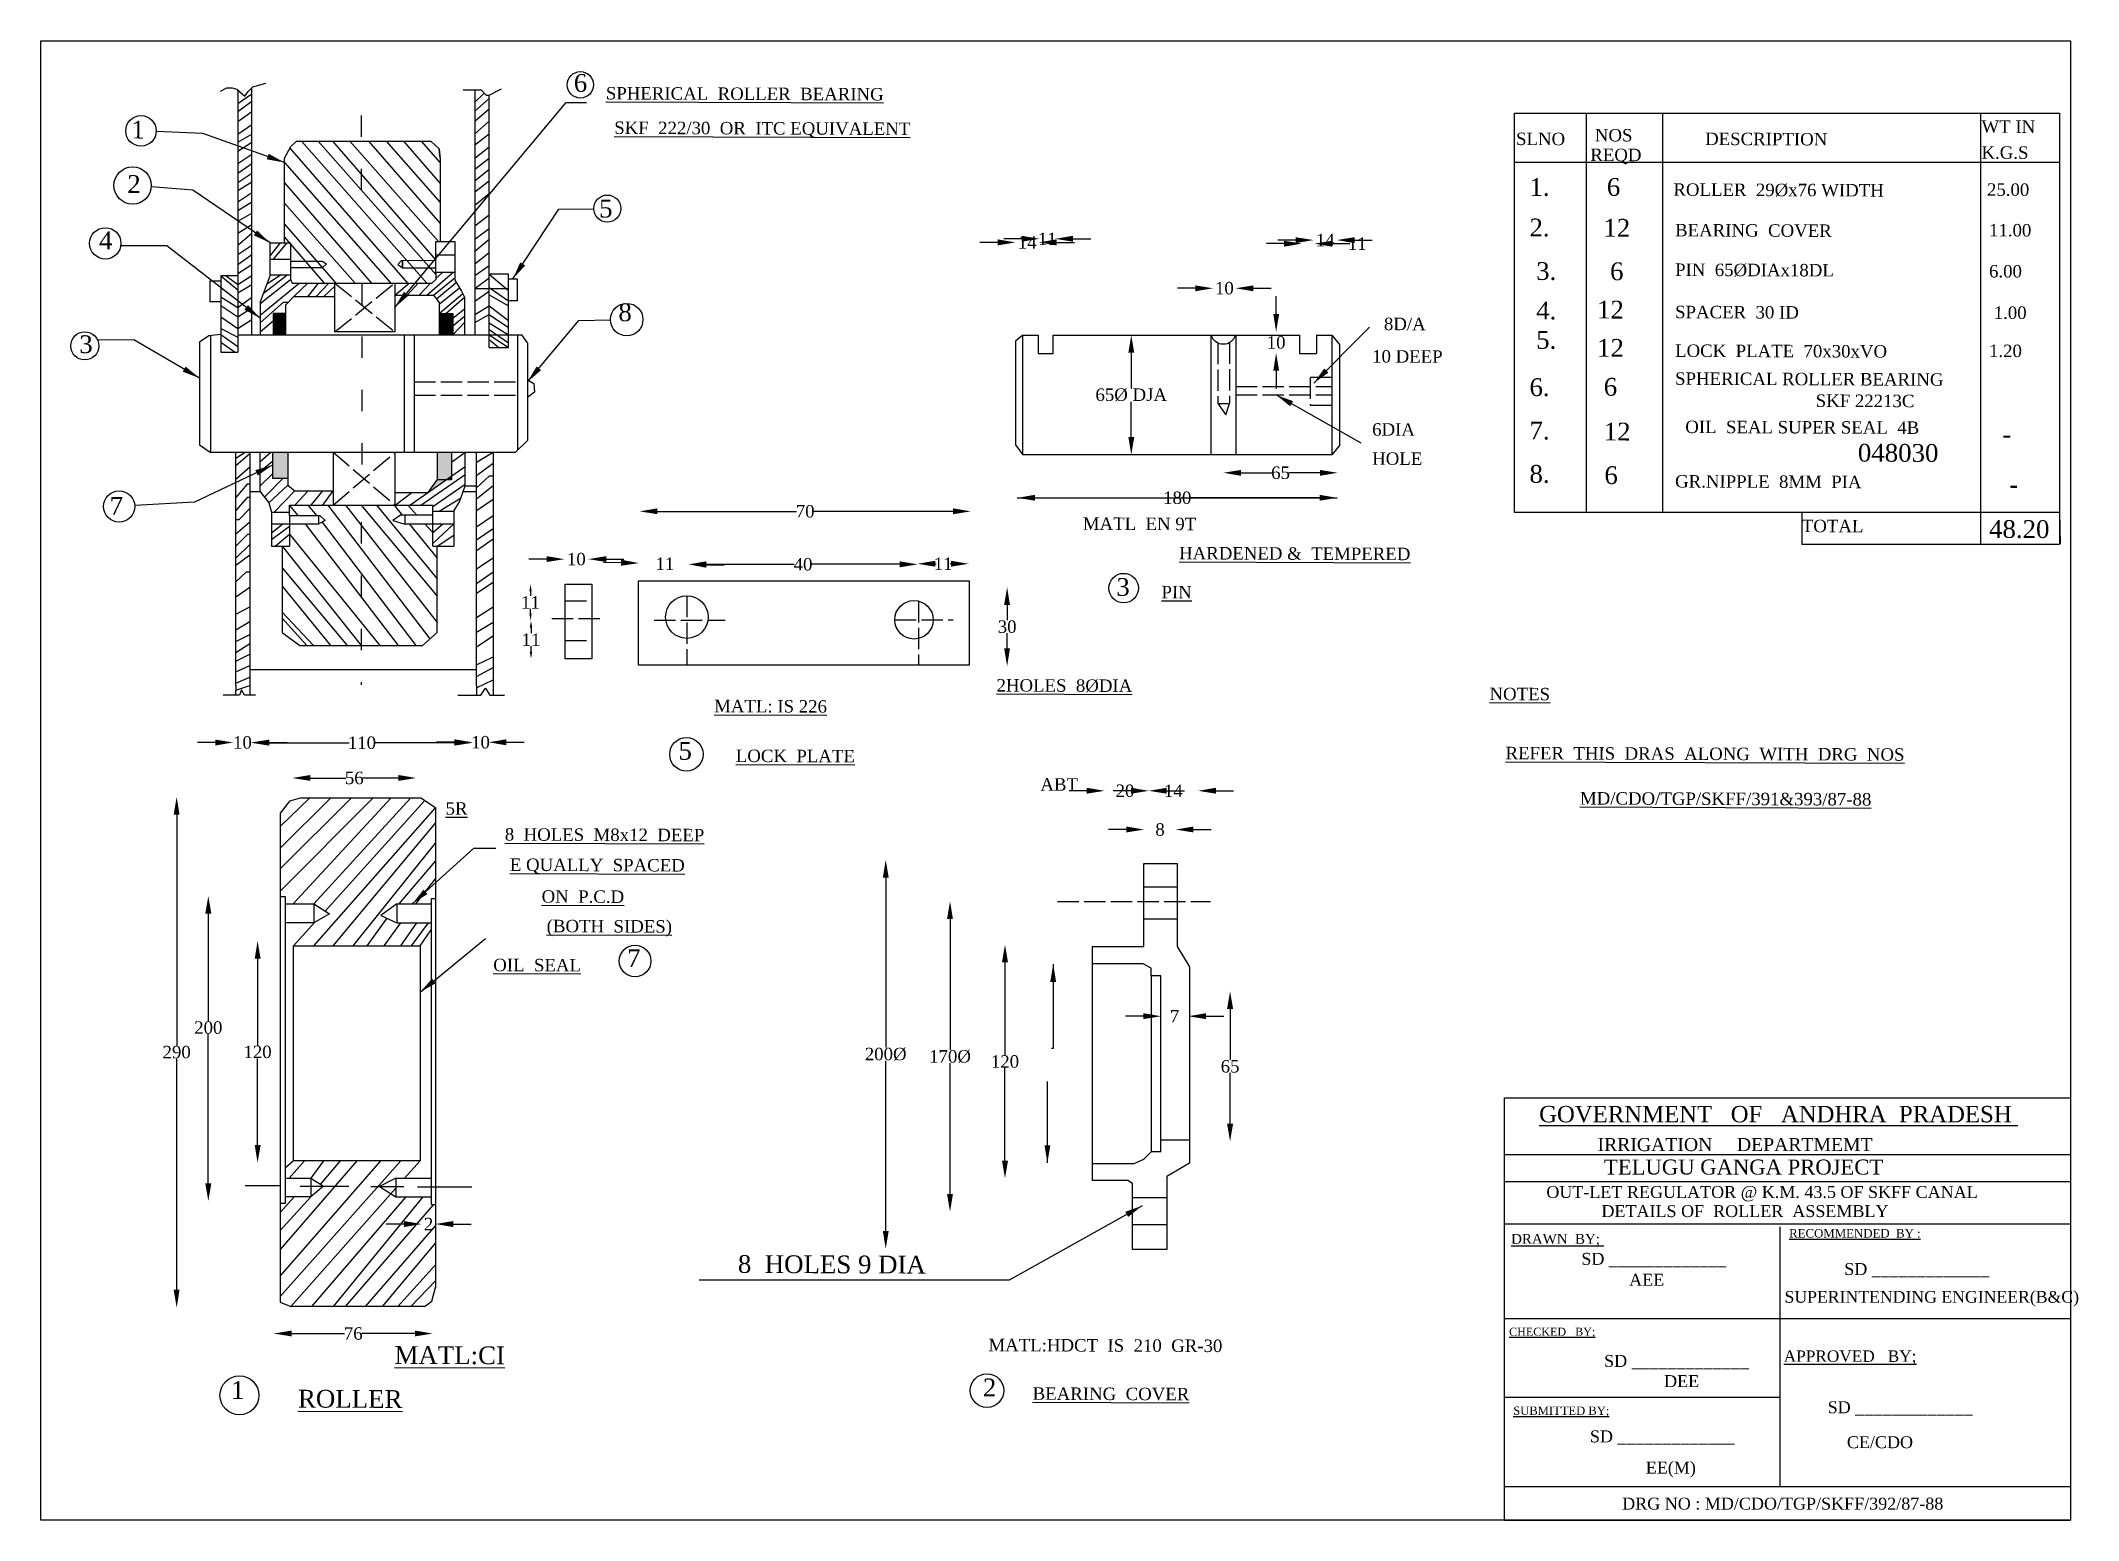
# Model space of a CAD drawing. Header units: millimetres. Extents: x 98 to 1244, y -426 to 406.
import ezdxf

# ---------------------------------------------------------------- set-up
doc = ezdxf.new("R2010")
doc.units = ezdxf.units.MM
doc.header["$MEASUREMENT"] = 0
doc.header["$PDMODE"] = 66
doc.header["$PDSIZE"] = 170
doc.linetypes.add('ACAD_ISO02W100', pattern=[15, 12, -3])
doc.linetypes.add('ACAD_ISO03W100', pattern=[30, 12, -18])
for name, color, linetype in [('DIM', 5, 'Continuous'), ('DOT LINE', 3, 'ACAD_ISO03W100'), ('DWG. LINE', 1, 'Continuous'), ('HATCH', 2, 'Continuous'), ('TEXT', 7, 'Continuous')]:
    doc.layers.add(name, color=color, linetype=linetype)
doc.layers.add('TITLE', color=7, linetype='Continuous', lineweight=30)
doc.styles.get("Standard").update_dxf_attribs({"font": 'TIMES.TTF', "height": 7})
doc.dimstyles.get("Standard").update_dxf_attribs({"dimtxt": 7, "dimasz": 4, "dimexe": 0.18, "dimexo": 0.0625, "dimgap": 0.09, "dimtad": 0, "dimtih": 1, "dimtoh": 1, "dimdec": 1, "dimzin": 0, "dimdsep": 46, "dimtxsty": 'Standard', "dimcen": 0.09, "dimse1": 1, "dimse2": 1, "dimclrd": 5, "dimclre": 5, "dimclrt": 4, "dimadec": 0, "dimazin": 0, "dimtfac": 1, "dimtdec": 1, "dimtofl": 0, "dimtmove": 0, "dimatfit": 3, "dimfxl": 1, "dimtolj": 1, "dimtzin": 0, "dimarcsym": 0})

msp = doc.modelspace()

# ---------------------------------------------------------------- texts
at = {"layer": 'TEXT', "color": 6, "linetype": 'ByBlock'}
for s, height, p in [('6', 10, (397.46, 377.3)), ('%%USPHERICAL  ROLLER  BEARING', 7, (415.5, 373.01)), ('1', 10, (148.52, 351.05)), ('%%USKF  222/30  OR  ITC EQUIVALENT', 7, (420.21, 353.6)), (' NOS', 7, (969.11, 349.44)), ('WT IN', 7, (1189.2, 354.3)), ('SLNO', 7, (927.43, 347.36)), ('REQD', 7, (969.2, 338.37)), ('DESCRIPTION', 7, (1033.77, 347.36)), ('K.G.S', 7, (1189.2, 339.69)), ('2', 10, (146.33, 320.46)), ('  1.', 10, (927.43, 318.82)), (' 6', 10, (974.71, 318.82)), ('ROLLER  29%%Cx76 WIDTH', 7, (1015.93, 318.82)), ('25.00', 7, (1192.32, 318.82)), ('5', 10, (411.69, 306.59)), ('4', 10, (130.39, 288.78)), ('  2.        12', 10, (927.43, 296)), ('BEARING  COVER      ', 7, (1016.89, 296)), ('11.00', 7, (1193.47, 296)), ('   3.        6', 10, (927.43, 271.54)), ('PIN  65%%CDIAx18DL', 7, (1016.89, 273.74)), ('6.00', 7, (1193.47, 272.89)), ('8', 10, (422.54, 248.28)), ('   4.', 10, (927.43, 249.35)), (' 12', 10, (969.2, 249.82)), ('SPACER  30 ID', 7, (1016.89, 249.97)), (' 1.00', 7, (1193.47, 249.6)), ('8D/A', 7, (853.12, 243.25)), ('   5.', 10, (927.43, 232.8)), ('3', 10, (119.31, 230.34)), ('10 DEEP', 7, (846.49, 225.01)), (' 12', 10, (969.2, 228.3)), ('LOCK  PLATE  70x30xVO', 7, (1016.89, 228.21)), ('1.20', 7, (1193.47, 228.13)), ('SPHERICAL ROLLER BEARING', 7, (1016.89, 212.5)), ('  6.', 10, (927.43, 206.21)), ('  6', 10, (969.2, 206.4)), ('SKF 22213C', 7, (1095.98, 200.09)), ('6DIA', 7, (846.49, 183.9)), ('  7.', 10, (927.43, 181.8)), ('  12', 10, (969.2, 181.23)), ('OIL  SEAL SUPER SEAL  4B', 7, (1022.61, 185.36)), ('  -', 10, (1193.47, 179.69)), ('HOLE', 7, (846.49, 167.52)), ('048030', 10, (1119.69, 169.29)), ('  8.', 10, (927.43, 157.4)), ('  6', 10, (969.57, 156.7)), ('GR.NIPPLE  8MM  PIA', 7, (1016.89, 154.72)), ('7', 10, (136.39, 139.37)), ('   -', 10, (1193.47, 151.55)), ('MATL  EN 9T', 7, (683.79, 130.92)), ('TOTAL', 7, (1088.17, 129.62)), ('48.20', 10, (1193.47, 126.42)), ('%%UHARDENED &  TEMPERED', 7, (737.89, 114.31)), ('3', 10, (702.61, 93.79)), ('%%UPIN', 7, (727.99, 92.41)), ('%%U2HOLES  8%%CDIA', 7, (635.23, 39.97)), ('%%UMATL: IS 226', 7, (476.41, 28.31)), ('%%UNOTES', 7, (912.48, 35.12)), ('5', 10, (456.35, 1.58)), ('%%ULOCK  PLATE', 7, (488.59, 0.32)), ('%%UREFER  THIS  DRAS  ALONG  WITH  DRG  NOS', 7, (921.51, 1.86)), ('ABT', 7, (659.89, -15.76)), ('%%U5R', 7, (325.35, -29.3)), ('%%UMD/CDO/TGP/SKFF/391&393/87-88', 7, (963.37, -23.59)), ('%%U8  HOLES  M8x12  DEEP', 7, (358.65, -43.9)), ('%%UE QUALLY  SPACED', 7, (361.49, -60.94)), ('%%UON  P.C.D', 7, (379.36, -78.79)), ('%%U(BOTH  SIDES)', 7, (382.2, -95.43)), ('%%UOIL  SEAL', 7, (352.15, -117.34)), ('7', 10, (427.44, -115.06)), ('8  HOLES 9 DIA', 10, (489.74, -287.07)), ('%%UMATL:CI', 10, (296.62, -338.25)), ('MATL:HDCT  IS  210  GR-30', 7, (630.67, -331.12)), ('1', 10, (204.66, -357.92)), ('%%UROLLER', 10, (242.32, -362.82)), ('2', 10, (627.53, -356.51)), ('%%UBEARING  COVER', 7, (655.56, -358.43))]:
    msp.add_text(s, height=height, rotation=359.78784, dxfattribs=at).set_placement(p)
at = {"layer": 'TITLE', "lineweight": 30}
for s, height, p in [('%%UGOVERNMENT   OF   ANDHRA  PRADESH ', 9.2062, (940.43, -202.37)), ('DETAILS OF  ROLLER  ASSEMBLY ', 6.7159, (975.47, -255.66)), ('SD _____________', 6.7159, (964.19, -282.53)), ('SD _____________', 6.7159, (1112.05, -288.26)), ('AEE', 6.716, (991.05, -294.29)), ('SUPERINTENDING ENGINEER(B&C)', 6.5918, (1078.45, -303.85)), ('SD _____________', 6.7159, (976.97, -339.94)), ('DEE', 6.716, (1010.71, -351.3)), ('SD _____________', 6.7159, (1102.72, -366.02)), ('SD _____________', 6.7159, (968.98, -382.4)), ('CE/CDO', 6.716, (1113.53, -385.66)), ('EE(M)', 6.716, (1000.42, -399.97)), ('DRG NO : MD/CDO/TGP/SKFF/392/87-88', 6.7159, (987.13, -420.23))]:
    msp.add_text(s, height=height, dxfattribs=at).set_placement(p)
at = {"layer": 'TITLE'}
for s, height, p in [('IRRIGATION     DEPARTMEMT ', 7.3283, (973.29, -218.54)), ('TELUGU GANGA PROJECT', 8.4301, (976.93, -231.75)), (' OUT-LET REGULATOR @ K.M. 43.5 OF SKFF CANAL', 6.7159, (941.94, -244.94)), ('%%URECOMMENDED  BY :', 4.7771, (1081.05, -267.18)), ('%%UDRAWN  BY; ', 5.5665, (924.66, -270.72)), ('%%UCHECKED   BY;', 4.4961, (923.53, -322.41)), ('%%UAPPROVED   BY;', 6.4229, (1077.99, -337.1)), ('%%USUBMITTED BY;', 4.6819, (925.89, -366.92))]:
    msp.add_text(s, height=height, dxfattribs=at).set_placement(p)

# ---------------------------------------------------------------- blocks, each defined once
blk = doc.blocks.new('*D2')
at = {"layer": 'Defpoints', "color": 0, "linetype": 'ByBlock'}
for p in [(646.9, 148.9), (826.9, 148.9), (826.9, 148.9)]:
    blk.add_point(p, dxfattribs=at)
at = {"layer": 'DIM', "color": 5, "linetype": 'ByBlock', "lineweight": -2}
for p, q in [((656.9, 148.9), (729.8, 148.9)), ((816.9, 148.9), (743.9, 148.9))]:
    blk.add_line(p, q, dxfattribs=at)
at = {"layer": 'DIM', "color": 5, "linetype": 'ByBlock'}
for points in [[(656.9, 150.6), (656.9, 147.3), (646.9, 148.9)], [(816.9, 150.6), (816.9, 147.3), (826.9, 148.9)]]:
    blk.add_solid(points, dxfattribs=at)
at = {"layer": 'DIM', "color": 4, "linetype": 'ByBlock', "insert": (736.9, 148.9), "char_height": 7, "attachment_point": 5}
blk.add_mtext('\\A1;180', dxfattribs=at)
blk = doc.blocks.new('*D3')
at = {"layer": 'Defpoints', "color": 0, "linetype": 'ByBlock'}
for p in [(205.9, 11.5), (216.2, 11.5), (205.9, 11.3)]:
    blk.add_point(p, dxfattribs=at)
at = {"layer": 'DIM', "color": 5, "linetype": 'ByBlock', "lineweight": -2}
for p, q in [((195.9, 11.3), (185.9, 11.3)), ((226.2, 11.3), (236.2, 11.3))]:
    blk.add_line(p, q, dxfattribs=at)
at = {"layer": 'DIM', "color": 5, "linetype": 'ByBlock'}
for points in [[(195.9, 12.9), (195.9, 9.6), (205.9, 11.3)], [(226.2, 12.9), (226.2, 9.6), (216.2, 11.3)]]:
    blk.add_solid(points, dxfattribs=at)
at = {"layer": 'DIM', "color": 4, "linetype": 'ByBlock', "insert": (211.1, 11.3), "char_height": 7, "attachment_point": 5}
blk.add_mtext('\\A1;10', dxfattribs=at)
blk = doc.blocks.new('*D4')
at = {"layer": 'Defpoints', "color": 0, "linetype": 'ByBlock'}
for p in [(216.2, 11.3), (340.3, 11.3), (340.3, 11.1)]:
    blk.add_point(p, dxfattribs=at)
at = {"layer": 'DIM', "color": 5, "linetype": 'ByBlock', "lineweight": -2}
for p, q in [((226.2, 11.1), (271.2, 11.1)), ((330.3, 11.1), (285.3, 11.1))]:
    blk.add_line(p, q, dxfattribs=at)
at = {"layer": 'DIM', "color": 5, "linetype": 'ByBlock'}
for points in [[(226.2, 12.8), (226.2, 9.5), (216.2, 11.1)], [(330.3, 12.8), (330.3, 9.5), (340.3, 11.1)]]:
    blk.add_solid(points, dxfattribs=at)
at = {"layer": 'DIM', "color": 4, "linetype": 'ByBlock', "insert": (278.3, 11.1), "char_height": 7, "attachment_point": 5}
blk.add_mtext('\\A1;110', dxfattribs=at)
blk = doc.blocks.new('*D5')
at = {"layer": 'Defpoints', "color": 0, "linetype": 'ByBlock'}
for p in [(340.3, 11.1), (349.6, 11.4), (349.6, 11.1)]:
    blk.add_point(p, dxfattribs=at)
at = {"layer": 'DIM', "color": 5, "linetype": 'ByBlock', "lineweight": -2}
for p, q in [((330.3, 11.4), (320.3, 11.4)), ((359.6, 11.4), (369.6, 11.4))]:
    blk.add_line(p, q, dxfattribs=at)
at = {"layer": 'DIM', "color": 5, "linetype": 'ByBlock'}
for points in [[(330.3, 13.1), (330.3, 9.7), (340.3, 11.4)], [(359.6, 13.1), (359.6, 9.7), (349.6, 11.4)]]:
    blk.add_solid(points, dxfattribs=at)
at = {"layer": 'DIM', "color": 4, "linetype": 'ByBlock', "insert": (345, 11.4), "char_height": 7, "attachment_point": 5}
blk.add_mtext('\\A1;10', dxfattribs=at)
blk = doc.blocks.new('*D6')
at = {"layer": 'Defpoints', "color": 0, "linetype": 'ByBlock'}
for p in [(178, -19.3), (174.1, -306.6), (178, -306.6)]:
    blk.add_point(p, dxfattribs=at)
at = {"layer": 'DIM', "color": 5, "linetype": 'ByBlock', "lineweight": -2}
for p, q in [((174.1, -29.3), (174.1, -159.3)), ((174.1, -296.6), (174.1, -166.6))]:
    blk.add_line(p, q, dxfattribs=at)
at = {"layer": 'DIM', "color": 5, "linetype": 'ByBlock'}
for points in [[(172.4, -29.3), (175.7, -29.3), (174.1, -19.3)], [(172.4, -296.6), (175.7, -296.6), (174.1, -306.6)]]:
    blk.add_solid(points, dxfattribs=at)
at = {"layer": 'DIM', "color": 4, "linetype": 'ByBlock', "insert": (174.1, -162.9), "char_height": 7, "attachment_point": 5}
blk.add_mtext('\\A1;290', dxfattribs=at)
blk = doc.blocks.new('*D7')
at = {"layer": 'Defpoints', "color": 0, "linetype": 'ByBlock'}
for p in [(189.5, -75), (191.9, -75), (189.5, -246.7)]:
    blk.add_point(p, dxfattribs=at)
at = {"layer": 'DIM', "color": 5, "linetype": 'ByBlock', "lineweight": -2}
for p, q in [((191.9, -85), (191.9, -145.5)), ((191.9, -236.7), (191.9, -152.8))]:
    blk.add_line(p, q, dxfattribs=at)
at = {"layer": 'DIM', "color": 5, "linetype": 'ByBlock'}
for points in [[(190.2, -85), (193.6, -85), (191.9, -75)], [(190.2, -236.7), (193.6, -236.7), (191.9, -246.7)]]:
    blk.add_solid(points, dxfattribs=at)
at = {"layer": 'DIM', "color": 4, "linetype": 'ByBlock', "insert": (191.9, -149.1), "char_height": 7, "attachment_point": 5}
blk.add_mtext('\\A1;200', dxfattribs=at)
blk = doc.blocks.new('*D8')
at = {"layer": 'Defpoints', "color": 0, "linetype": 'ByBlock'}
for p in [(218.1, -100.3), (219.6, -100.3), (218.1, -225.2)]:
    blk.add_point(p, dxfattribs=at)
at = {"layer": 'DIM', "color": 5, "linetype": 'ByBlock', "lineweight": -2}
for p, q in [((219.6, -110.3), (219.6, -159.1)), ((219.6, -215.2), (219.6, -166.4))]:
    blk.add_line(p, q, dxfattribs=at)
at = {"layer": 'DIM', "color": 5, "linetype": 'ByBlock'}
for points in [[(218, -110.3), (221.3, -110.3), (219.6, -100.3)], [(218, -215.2), (221.3, -215.2), (219.6, -225.2)]]:
    blk.add_solid(points, dxfattribs=at)
at = {"layer": 'DIM', "color": 4, "linetype": 'ByBlock', "insert": (219.6, -162.8), "char_height": 7, "attachment_point": 5}
blk.add_mtext('\\A1;120', dxfattribs=at)
blk = doc.blocks.new('*D9')
at = {"layer": 'Defpoints', "color": 0, "linetype": 'ByBlock'}
for p in [(239.2, -7.6), (308.8, -7.6), (308.8, -8.7)]:
    blk.add_point(p, dxfattribs=at)
at = {"layer": 'DIM', "color": 5, "linetype": 'ByBlock', "lineweight": -2}
for p, q in [((249.2, -8.7), (269.2, -8.7)), ((298.8, -8.7), (278.8, -8.7))]:
    blk.add_line(p, q, dxfattribs=at)
at = {"layer": 'DIM', "color": 5, "linetype": 'ByBlock'}
for points in [[(249.2, -7), (249.2, -10.3), (239.2, -8.7)], [(298.8, -7), (298.8, -10.3), (308.8, -8.7)]]:
    blk.add_solid(points, dxfattribs=at)
at = {"layer": 'DIM', "color": 4, "linetype": 'ByBlock', "insert": (274, -8.7), "char_height": 7, "attachment_point": 5}
blk.add_mtext('\\A1;56', dxfattribs=at)
blk = doc.blocks.new('*D10')
at = {"layer": 'Defpoints', "color": 0, "linetype": 'ByBlock'}
for p in [(392.2, 115.1), (405.7, 115.1), (405.7, 114.4)]:
    blk.add_point(p, dxfattribs=at)
at = {"layer": 'DIM', "color": 5, "linetype": 'ByBlock', "lineweight": -2}
for p, q in [((382.2, 114.4), (372.2, 114.4)), ((415.7, 114.4), (425.7, 114.4))]:
    blk.add_line(p, q, dxfattribs=at)
at = {"layer": 'DIM', "color": 5, "linetype": 'ByBlock'}
for points in [[(382.2, 116.1), (382.2, 112.8), (392.2, 114.4)], [(415.7, 116.1), (415.7, 112.8), (405.7, 114.4)]]:
    blk.add_solid(points, dxfattribs=at)
at = {"layer": 'DIM', "color": 4, "linetype": 'ByBlock', "insert": (398.9, 114.4), "char_height": 7, "attachment_point": 5}
blk.add_mtext('\\A1;10', dxfattribs=at)
blk = doc.blocks.new('*D11')
at = {"layer": 'Defpoints', "color": 0, "linetype": 'ByBlock'}
for p in [(462.1, 113.4), (590.8, 113.4), (590.8, 111.5)]:
    blk.add_point(p, dxfattribs=at)
at = {"layer": 'DIM', "color": 5, "linetype": 'ByBlock', "lineweight": -2}
for p, q in [((472.1, 111.5), (521.4, 111.5)), ((580.8, 111.5), (531.4, 111.5))]:
    blk.add_line(p, q, dxfattribs=at)
at = {"layer": 'DIM', "color": 5, "linetype": 'ByBlock'}
for points in [[(472.1, 113.2), (472.1, 109.8), (462.1, 111.5)], [(580.8, 113.2), (580.8, 109.8), (590.8, 111.5)]]:
    blk.add_solid(points, dxfattribs=at)
at = {"layer": 'DIM', "color": 4, "linetype": 'ByBlock', "insert": (526.4, 111.5), "char_height": 7, "attachment_point": 5}
blk.add_mtext('\\A1;40', dxfattribs=at)
blk = doc.blocks.new('*D12')
at = {"layer": 'Defpoints', "color": 0, "linetype": 'ByBlock'}
for p in [(434.5, 143.2), (620.8, 143.2), (620.8, 141.3)]:
    blk.add_point(p, dxfattribs=at)
at = {"layer": 'DIM', "color": 5, "linetype": 'ByBlock', "lineweight": -2}
for p, q in [((444.5, 141.3), (522.7, 141.3)), ((610.8, 141.3), (532.5, 141.3))]:
    blk.add_line(p, q, dxfattribs=at)
at = {"layer": 'DIM', "color": 5, "linetype": 'ByBlock'}
for points in [[(444.5, 143), (444.5, 139.7), (434.5, 141.3)], [(610.8, 143), (610.8, 139.7), (620.8, 141.3)]]:
    blk.add_solid(points, dxfattribs=at)
at = {"layer": 'DIM', "color": 4, "linetype": 'ByBlock', "insert": (527.6, 141.3), "char_height": 7, "attachment_point": 5}
blk.add_mtext('\\A1;70', dxfattribs=at)
blk = doc.blocks.new('*D13')
at = {"layer": 'Defpoints', "color": 0, "linetype": 'ByBlock'}
for p in [(659.4, 294.7), (659.4, 294.6), (668.2, 294.7)]:
    blk.add_point(p, dxfattribs=at)
at = {"layer": 'DIM', "color": 5, "linetype": 'ByBlock', "lineweight": -2}
for p, q in [((649.4, 294.6), (639.4, 294.6)), ((678.2, 294.6), (688.2, 294.6))]:
    blk.add_line(p, q, dxfattribs=at)
at = {"layer": 'DIM', "color": 5, "linetype": 'ByBlock'}
for points in [[(649.4, 296.3), (649.4, 293), (659.4, 294.6)], [(678.2, 296.3), (678.2, 293), (668.2, 294.6)]]:
    blk.add_solid(points, dxfattribs=at)
at = {"layer": 'DIM', "color": 4, "linetype": 'ByBlock', "insert": (663.8, 294.6), "char_height": 7, "attachment_point": 5}
blk.add_mtext('\\A1;11', dxfattribs=at)
blk = doc.blocks.new('*D14')
at = {"layer": 'Defpoints', "color": 0, "linetype": 'ByBlock'}
for p in [(807, 291.9), (814, 291.9), (814, 291.9)]:
    blk.add_point(p, dxfattribs=at)
at = {"layer": 'DIM', "color": 5, "linetype": 'ByBlock', "lineweight": -2}
for p, q in [((797, 291.9), (787, 291.9)), ((824, 291.9), (834, 291.9))]:
    blk.add_line(p, q, dxfattribs=at)
at = {"layer": 'DIM', "color": 5, "linetype": 'ByBlock'}
for points in [[(797, 293.5), (797, 290.2), (807, 291.9)], [(824, 293.5), (824, 290.2), (814, 291.9)]]:
    blk.add_solid(points, dxfattribs=at)
at = {"layer": 'DIM', "color": 4, "linetype": 'ByBlock', "insert": (838.1, 291.9), "char_height": 7, "attachment_point": 5}
blk.add_mtext('\\A1;11', dxfattribs=at)
blk = doc.blocks.new('*D15')
at = {"layer": 'Defpoints', "color": 0, "linetype": 'ByBlock'}
for p in [(757, 265.9), (769.7, 266.8), (769.7, 265.9)]:
    blk.add_point(p, dxfattribs=at)
at = {"layer": 'DIM', "color": 5, "linetype": 'ByBlock', "lineweight": -2}
for p, q in [((747, 266.8), (737, 266.8)), ((779.7, 266.8), (789.7, 266.8))]:
    blk.add_line(p, q, dxfattribs=at)
at = {"layer": 'DIM', "color": 5, "linetype": 'ByBlock'}
for points in [[(747, 268.4), (747, 265.1), (757, 266.8)], [(779.7, 268.4), (779.7, 265.1), (769.7, 266.8)]]:
    blk.add_solid(points, dxfattribs=at)
at = {"layer": 'DIM', "color": 4, "linetype": 'ByBlock', "insert": (763.4, 266.8), "char_height": 7, "attachment_point": 5}
blk.add_mtext('\\A1;10', dxfattribs=at)
blk = doc.blocks.new('*D16')
at = {"layer": 'Defpoints', "color": 0, "linetype": 'ByBlock'}
for p in [(711, 240.5), (711, 240.5), (711, 173.1)]:
    blk.add_point(p, dxfattribs=at)
at = {"layer": 'DIM', "color": 5, "linetype": 'ByBlock', "lineweight": -2}
for p, q in [((711, 230.5), (711, 210.5)), ((711, 183.1), (711, 203))]:
    blk.add_line(p, q, dxfattribs=at)
at = {"layer": 'DIM', "color": 5, "linetype": 'ByBlock'}
for points in [[(709.4, 230.5), (712.7, 230.5), (711, 240.5)], [(709.4, 183.1), (712.7, 183.1), (711, 173.1)]]:
    blk.add_solid(points, dxfattribs=at)
at = {"layer": 'DIM', "color": 4, "linetype": 'ByBlock', "insert": (711, 206.8), "char_height": 7, "attachment_point": 5}
blk.add_mtext('\\A1;65%%C DJA', dxfattribs=at)
blk = doc.blocks.new('*D17')
at = {"layer": 'Defpoints', "color": 0, "linetype": 'ByBlock'}
for p in [(792.8, 242.3), (792.5, 230.4), (792.8, 230.4)]:
    blk.add_point(p, dxfattribs=at)
at = {"layer": 'DIM', "color": 5, "linetype": 'ByBlock', "lineweight": -2}
for p, q in [((792.5, 252.3), (792.5, 262.3)), ((792.5, 220.4), (792.5, 210.4))]:
    blk.add_line(p, q, dxfattribs=at)
at = {"layer": 'DIM', "color": 5, "linetype": 'ByBlock'}
for points in [[(790.9, 252.3), (794.2, 252.3), (792.5, 242.3)], [(790.9, 220.4), (794.2, 220.4), (792.5, 230.4)]]:
    blk.add_solid(points, dxfattribs=at)
at = {"layer": 'DIM', "color": 4, "linetype": 'ByBlock', "insert": (792.5, 236.3), "char_height": 7, "attachment_point": 5}
blk.add_mtext('\\A1;10', dxfattribs=at)
blk = doc.blocks.new('*D18')
at = {"layer": 'Defpoints', "color": 0, "linetype": 'ByBlock'}
for p in [(639.7, 98.6), (639.7, 54.2), (641.2, 54.2)]:
    blk.add_point(p, dxfattribs=at)
at = {"layer": 'DIM', "color": 5, "linetype": 'ByBlock', "lineweight": -2}
for p, q in [((641.2, 88.6), (641.2, 80.1)), ((641.2, 64.2), (641.2, 72.8))]:
    blk.add_line(p, q, dxfattribs=at)
at = {"layer": 'DIM', "color": 5, "linetype": 'ByBlock'}
for points in [[(639.5, 88.6), (642.8, 88.6), (641.2, 98.6)], [(639.5, 64.2), (642.8, 64.2), (641.2, 54.2)]]:
    blk.add_solid(points, dxfattribs=at)
at = {"layer": 'DIM', "color": 4, "linetype": 'ByBlock', "insert": (641.2, 76.4), "char_height": 7, "attachment_point": 5}
blk.add_mtext('\\A1;30', dxfattribs=at)
blk = doc.blocks.new('*D19')
at = {"layer": 'Defpoints', "color": 0, "linetype": 'ByBlock'}
for p in [(568.8, -54.7), (572.9, -54.7), (568.8, -273.5)]:
    blk.add_point(p, dxfattribs=at)
at = {"layer": 'DIM', "color": 5, "linetype": 'ByBlock', "lineweight": -2}
for p, q in [((572.9, -64.7), (572.9, -160.3)), ((572.9, -263.5), (572.9, -167.8))]:
    blk.add_line(p, q, dxfattribs=at)
at = {"layer": 'DIM', "color": 5, "linetype": 'ByBlock'}
for points in [[(571.3, -64.7), (574.6, -64.7), (572.9, -54.7)], [(571.3, -263.5), (574.6, -263.5), (572.9, -273.5)]]:
    blk.add_solid(points, dxfattribs=at)
at = {"layer": 'DIM', "color": 4, "linetype": 'ByBlock', "insert": (572.9, -164.1), "char_height": 7, "attachment_point": 5}
blk.add_mtext('\\A1;200%%C', dxfattribs=at)
blk = doc.blocks.new('*D20')
at = {"layer": 'Defpoints', "color": 0, "linetype": 'ByBlock'}
for p in [(607.2, -78), (609.1, -78), (607.2, -252.7)]:
    blk.add_point(p, dxfattribs=at)
at = {"layer": 'DIM', "color": 5, "linetype": 'ByBlock', "lineweight": -2}
for p, q in [((609.1, -88), (609.1, -161.6)), ((609.1, -242.7), (609.1, -169.1))]:
    blk.add_line(p, q, dxfattribs=at)
at = {"layer": 'DIM', "color": 5, "linetype": 'ByBlock'}
for points in [[(607.4, -88), (610.7, -88), (609.1, -78)], [(607.4, -242.7), (610.7, -242.7), (609.1, -252.7)]]:
    blk.add_solid(points, dxfattribs=at)
at = {"layer": 'DIM', "color": 4, "linetype": 'ByBlock', "insert": (609.1, -165.4), "char_height": 7, "attachment_point": 5}
blk.add_mtext('\\A1;170%%C', dxfattribs=at)
blk = doc.blocks.new('*D21')
at = {"layer": 'Defpoints', "color": 0, "linetype": 'ByBlock'}
for p in [(643.2, -102.4), (640, -233.9), (643.2, -233.9)]:
    blk.add_point(p, dxfattribs=at)
at = {"layer": 'DIM', "color": 5, "linetype": 'ByBlock', "lineweight": -2}
for p, q in [((640, -112.4), (640, -164.5)), ((640, -223.9), (640, -171.8))]:
    blk.add_line(p, q, dxfattribs=at)
at = {"layer": 'DIM', "color": 5, "linetype": 'ByBlock'}
for points in [[(638.3, -112.4), (641.7, -112.4), (640, -102.4)], [(638.3, -223.9), (641.7, -223.9), (640, -233.9)]]:
    blk.add_solid(points, dxfattribs=at)
at = {"layer": 'DIM', "color": 4, "linetype": 'ByBlock', "insert": (640, -168.2), "char_height": 7, "attachment_point": 5}
blk.add_mtext('\\A1;120', dxfattribs=at)
blk = doc.blocks.new('*D22')
at = {"layer": 'Defpoints', "color": 0, "linetype": 'ByBlock'}
for p in [(768.1, -128.6), (766.6, -213.1), (768.1, -213.1)]:
    blk.add_point(p, dxfattribs=at)
at = {"layer": 'DIM', "color": 5, "linetype": 'ByBlock', "lineweight": -2}
for p, q in [((766.6, -138.6), (766.6, -167.2)), ((766.6, -203.1), (766.6, -174.5))]:
    blk.add_line(p, q, dxfattribs=at)
at = {"layer": 'DIM', "color": 5, "linetype": 'ByBlock'}
for points in [[(764.9, -138.6), (768.3, -138.6), (766.6, -128.6)], [(764.9, -203.1), (768.3, -203.1), (766.6, -213.1)]]:
    blk.add_solid(points, dxfattribs=at)
at = {"layer": 'DIM', "color": 4, "linetype": 'ByBlock', "insert": (766.6, -170.9), "char_height": 7, "attachment_point": 5}
blk.add_mtext('\\A1;65', dxfattribs=at)
blk = doc.blocks.new('*D23')
at = {"layer": 'Defpoints', "color": 0, "linetype": 'ByBlock'}
for p in [(727.8, -141.5), (743.1, -141.5), (743.1, -142.7)]:
    blk.add_point(p, dxfattribs=at)
at = {"layer": 'DIM', "color": 5, "linetype": 'ByBlock', "lineweight": -2}
for p, q in [((717.8, -142.7), (707.8, -142.7)), ((753.1, -142.7), (763.1, -142.7))]:
    blk.add_line(p, q, dxfattribs=at)
at = {"layer": 'DIM', "color": 5, "linetype": 'ByBlock'}
for points in [[(717.8, -141), (717.8, -144.3), (727.8, -142.7)], [(753.1, -141), (753.1, -144.3), (743.1, -142.7)]]:
    blk.add_solid(points, dxfattribs=at)
at = {"layer": 'DIM', "color": 4, "linetype": 'ByBlock', "insert": (735.4, -142.7), "char_height": 7, "attachment_point": 5}
blk.add_mtext('\\A1;7', dxfattribs=at)
blk = doc.blocks.new('*D24')
at = {"layer": 'Defpoints', "color": 0, "linetype": 'ByBlock'}
for p in [(228.7, -321.2), (318.1, -321.2), (318.1, -321.2)]:
    blk.add_point(p, dxfattribs=at)
at = {"layer": 'DIM', "color": 5, "linetype": 'ByBlock', "lineweight": -2}
for p, q in [((238.7, -321.2), (268.5, -321.2)), ((308.1, -321.2), (278.2, -321.2))]:
    blk.add_line(p, q, dxfattribs=at)
at = {"layer": 'DIM', "color": 5, "linetype": 'ByBlock'}
for points in [[(238.7, -319.5), (238.7, -322.8), (228.7, -321.2)], [(308.1, -319.5), (308.1, -322.8), (318.1, -321.2)]]:
    blk.add_solid(points, dxfattribs=at)
at = {"layer": 'DIM', "color": 4, "linetype": 'ByBlock', "insert": (273.4, -321.2), "char_height": 7, "attachment_point": 5}
blk.add_mtext('\\A1;76', dxfattribs=at)
blk = doc.blocks.new('*D25')
at = {"layer": 'Defpoints', "color": 0, "linetype": 'ByBlock'}
for p in [(434.1, 114.1), (462, 111.5), (462.1, 113.4)]:
    blk.add_point(p, dxfattribs=at)
at = {"layer": 'DIM', "color": 5, "linetype": 'ByBlock', "lineweight": -2}
for p, q in [((424.1, 112.4), (414.1, 112.6)), ((472, 111.3), (482, 111))]:
    blk.add_line(p, q, dxfattribs=at)
at = {"layer": 'DIM', "color": 5, "linetype": 'ByBlock'}
for points in [[(424.1, 114.1), (424, 110.7), (434.1, 112.2)], [(472.1, 112.9), (472, 109.6), (462, 111.5)]]:
    blk.add_solid(points, dxfattribs=at)
at = {"layer": 'DIM', "color": 4, "linetype": 'ByBlock', "insert": (448.7, 111.8), "char_height": 7, "attachment_point": 5}
blk.add_mtext('\\A1;11', dxfattribs=at)
blk = doc.blocks.new('*D26')
at = {"layer": 'Defpoints', "color": 0, "linetype": 'ByBlock'}
for p in [(590.8, 111.5), (619.6, 111.8), (619.6, 111.5)]:
    blk.add_point(p, dxfattribs=at)
at = {"layer": 'DIM', "color": 5, "linetype": 'ByBlock', "lineweight": -2}
for p, q in [((600.8, 111.8), (601.2, 111.8)), ((609.6, 111.8), (609.2, 111.8))]:
    blk.add_line(p, q, dxfattribs=at)
at = {"layer": 'DIM', "color": 5, "linetype": 'ByBlock'}
for points in [[(600.8, 113.5), (600.8, 110.2), (590.8, 111.8)], [(609.6, 113.5), (609.6, 110.2), (619.6, 111.8)]]:
    blk.add_solid(points, dxfattribs=at)
at = {"layer": 'DIM', "color": 4, "linetype": 'ByBlock', "insert": (605.2, 111.8), "char_height": 7, "attachment_point": 5}
blk.add_mtext('\\A1;11', dxfattribs=at)
blk = doc.blocks.new('*D29')
at = {"layer": 'Defpoints', "color": 0, "linetype": 'ByBlock'}
for p in [(696, -16.6), (720.9, -15.9), (720.9, -16.6)]:
    blk.add_point(p, dxfattribs=at)
at = {"layer": 'DIM', "color": 5, "linetype": 'ByBlock', "lineweight": -2}
for p, q in [((686, -15.9), (676, -15.9)), ((730.9, -15.9), (740.9, -15.9))]:
    blk.add_line(p, q, dxfattribs=at)
at = {"layer": 'DIM', "color": 5, "linetype": 'ByBlock'}
for points in [[(686, -14.2), (686, -17.5), (696, -15.9)], [(730.9, -14.2), (730.9, -17.5), (720.9, -15.9)]]:
    blk.add_solid(points, dxfattribs=at)
at = {"layer": 'DIM', "color": 4, "linetype": 'ByBlock', "insert": (707.5, -15.9), "char_height": 7, "attachment_point": 5}
blk.add_mtext('\\A1;20', dxfattribs=at)
blk = doc.blocks.new('*D30')
at = {"layer": 'Defpoints', "color": 0, "linetype": 'ByBlock'}
for p in [(720.9, -15.9), (748.6, -15.9), (748.6, -15.9)]:
    blk.add_point(p, dxfattribs=at)
at = {"layer": 'DIM', "color": 5, "linetype": 'ByBlock', "lineweight": -2}
for p, q in [((710.9, -15.9), (700.9, -15.9)), ((758.6, -15.9), (768.6, -15.9))]:
    blk.add_line(p, q, dxfattribs=at)
at = {"layer": 'DIM', "color": 5, "linetype": 'ByBlock'}
for points in [[(710.9, -14.2), (710.9, -17.5), (720.9, -15.9)], [(758.6, -14.2), (758.6, -17.5), (748.6, -15.9)]]:
    blk.add_solid(points, dxfattribs=at)
at = {"layer": 'DIM', "color": 4, "linetype": 'ByBlock', "insert": (734.7, -15.9), "char_height": 7, "attachment_point": 5}
blk.add_mtext('\\A1;14', dxfattribs=at)
blk = doc.blocks.new('*D31')
at = {"layer": 'Defpoints', "color": 0, "linetype": 'ByBlock'}
for p in [(718.3, -37.4), (736, -37.4), (736, -37.7)]:
    blk.add_point(p, dxfattribs=at)
at = {"layer": 'DIM', "color": 5, "linetype": 'ByBlock', "lineweight": -2}
for p, q in [((708.3, -37.7), (698.3, -37.7)), ((746, -37.7), (756, -37.7))]:
    blk.add_line(p, q, dxfattribs=at)
at = {"layer": 'DIM', "color": 5, "linetype": 'ByBlock'}
for points in [[(708.3, -36), (708.3, -39.3), (718.3, -37.7)], [(746, -36), (746, -39.3), (736, -37.7)]]:
    blk.add_solid(points, dxfattribs=at)
at = {"layer": 'DIM', "color": 4, "linetype": 'ByBlock', "insert": (727.2, -37.7), "char_height": 7, "attachment_point": 5}
blk.add_mtext('\\A1;8', dxfattribs=at)
blk = doc.blocks.new('*D32')
at = {"layer": 'Defpoints', "color": 0, "linetype": 'ByBlock'}
for p in [(762.8, 163), (827.1, 163), (827.1, 163)]:
    blk.add_point(p, dxfattribs=at)
at = {"layer": 'DIM', "color": 5, "linetype": 'ByBlock', "lineweight": -2}
for p, q in [((772.8, 163), (790.3, 163)), ((817.1, 163), (799.7, 163))]:
    blk.add_line(p, q, dxfattribs=at)
at = {"layer": 'DIM', "color": 5, "linetype": 'ByBlock'}
for points in [[(772.8, 164.6), (772.8, 161.3), (762.8, 163)], [(817.1, 164.6), (817.1, 161.3), (827.1, 163)]]:
    blk.add_solid(points, dxfattribs=at)
at = {"layer": 'DIM', "color": 4, "linetype": 'ByBlock', "insert": (795, 163), "char_height": 7, "attachment_point": 5}
blk.add_mtext('\\A1;65', dxfattribs=at)
blk = doc.blocks.new('*D33')
at = {"layer": 'Defpoints', "color": 0, "linetype": 'ByBlock'}
for p in [(645.9, 293.1), (659, 293.1), (659, 292.6)]:
    blk.add_point(p, dxfattribs=at)
at = {"layer": 'DIM', "color": 5, "linetype": 'ByBlock', "lineweight": -2}
for p, q in [((635.9, 292.6), (625.9, 292.6)), ((669, 292.6), (679, 292.6))]:
    blk.add_line(p, q, dxfattribs=at)
at = {"layer": 'DIM', "color": 5, "linetype": 'ByBlock'}
for points in [[(635.9, 294.3), (635.9, 290.9), (645.9, 292.6)], [(669, 294.3), (669, 290.9), (659, 292.6)]]:
    blk.add_solid(points, dxfattribs=at)
at = {"layer": 'DIM', "color": 4, "linetype": 'ByBlock', "insert": (652.5, 292.6), "char_height": 7, "attachment_point": 5}
blk.add_mtext('\\A1;14', dxfattribs=at)
blk = doc.blocks.new('*D34')
at = {"layer": 'Defpoints', "color": 0, "linetype": 'ByBlock'}
for p in [(813.5, 293.9), (826.6, 293.9), (826.6, 293.9)]:
    blk.add_point(p, dxfattribs=at)
at = {"layer": 'DIM', "color": 5, "linetype": 'ByBlock', "lineweight": -2}
for p, q in [((803.5, 293.9), (793.5, 293.9)), ((836.6, 293.9), (846.6, 293.9))]:
    blk.add_line(p, q, dxfattribs=at)
at = {"layer": 'DIM', "color": 5, "linetype": 'ByBlock'}
for points in [[(803.5, 295.5), (803.5, 292.2), (813.5, 293.9)], [(836.6, 295.5), (836.6, 292.2), (826.6, 293.9)]]:
    blk.add_solid(points, dxfattribs=at)
at = {"layer": 'DIM', "color": 4, "linetype": 'ByBlock', "insert": (820.1, 293.9), "char_height": 7, "attachment_point": 5}
blk.add_mtext('\\A1;14', dxfattribs=at)
blk = doc.blocks.new('*D35')
at = {"layer": 'Defpoints', "color": 0, "linetype": 'ByBlock'}
for p in [(311.9, -260.7), (319.7, -259.6), (319.7, -260.4)]:
    blk.add_point(p, dxfattribs=at)
at = {"layer": 'DIM', "color": 5, "linetype": 'ByBlock', "lineweight": -2}
for p, q in [((301.9, -259.6), (291.9, -259.6)), ((329.7, -259.6), (339.7, -259.6))]:
    blk.add_line(p, q, dxfattribs=at)
at = {"layer": 'DIM', "color": 5, "linetype": 'ByBlock'}
for points in [[(301.9, -257.9), (301.9, -261.3), (311.9, -259.6)], [(329.7, -257.9), (329.7, -261.3), (319.7, -259.6)]]:
    blk.add_solid(points, dxfattribs=at)
at = {"layer": 'DIM', "color": 4, "linetype": 'ByBlock', "insert": (315.8, -259.6), "char_height": 7, "attachment_point": 5}
blk.add_mtext('\\A1;2', dxfattribs=at)
blk = doc.blocks.new('*D36')
at = {"layer": 'Defpoints', "color": 0}
for p in [(363.5, 79.8), (363.5, 58.4), (373.4, 58.4)]:
    blk.add_point(p, dxfattribs=at)
at = {"layer": 'DIM', "color": 5, "lineweight": -2}
for p, q in [((373.4, 75.8), (373.4, 72.7)), ((373.4, 62.4), (373.4, 65.5))]:
    blk.add_line(p, q, dxfattribs=at)
at = {"layer": 'DIM', "color": 5}
for points in [[(372.7, 75.8), (374.1, 75.8), (373.4, 79.8)], [(372.7, 62.4), (374.1, 62.4), (373.4, 58.4)]]:
    blk.add_solid(points, dxfattribs=at)
at = {"layer": 'DIM', "color": 4, "insert": (373.4, 69.1), "char_height": 7, "attachment_point": 5}
blk.add_mtext('\\A1;11', dxfattribs=at)
blk = doc.blocks.new('*D37')
at = {"layer": 'Defpoints', "color": 0}
for p in [(373.1, 100.3), (373.4, 100.3), (373.4, 79.8)]:
    blk.add_point(p, dxfattribs=at)
at = {"layer": 'DIM', "color": 5, "lineweight": -2}
for p, q in [((373.1, 96.3), (373.1, 93.7)), ((373.1, 83.8), (373.1, 86.5))]:
    blk.add_line(p, q, dxfattribs=at)
at = {"layer": 'DIM', "color": 5}
for points in [[(372.5, 96.3), (373.8, 96.3), (373.1, 100.3)], [(372.5, 83.8), (373.8, 83.8), (373.1, 79.8)]]:
    blk.add_solid(points, dxfattribs=at)
at = {"layer": 'DIM', "color": 4, "insert": (373.1, 90.1), "char_height": 7, "attachment_point": 5}
blk.add_mtext('\\A1;11', dxfattribs=at)

# ---------------------------------------------------------------- dimensions: what is measured, and where the dimension line sits
at = {"layer": 'DIM', "color": 5, "linetype": 'ByBlock'}
for p1, p2, distance, text, picture, middle in [((668.23, 294.73), (659.37, 294.73), 0.1, '11', '*D13', (663.8, 294.63)), ((813.51, 293.86), (826.64, 293.86), 0, '14', '*D34', (820.08, 293.86)), ((645.9, 293.13), (659, 293.13), -0.53, '14', '*D33', (652.45, 292.6)), ((807.02, 291.92), (814.03, 291.92), -0.04, '11', '*D14', (838.06, 291.88)), ((757, 265.85), (769.72, 265.85), 0.9, '10', '*D15', (763.36, 266.75)), ((792.79, 242.26), (792.79, 230.36), -0.27, '10', '*D17', (792.52, 236.31)), ((711.04, 173.06), (711.04, 240.48), 0, '65%%C DJA', '*D16', (711.04, 206.77)), ((762.83, 162.96), (827.13, 162.96), 0, '65', '*D32', (794.98, 162.96)), ((646.9, 148.93), (826.9, 148.93), 0, '180', '*D2', (736.9, 148.93)), ((434.47, 143.24), (620.78, 143.24), -1.91, '70', '*D12', (527.63, 141.33)), ((392.17, 115.08), (405.72, 115.08), -0.63, '10', '*D10', (398.94, 114.45)), ((462.07, 113.41), (590.8, 113.41), -1.91, '40', '*D11', (526.44, 111.5)), ((590.8, 111.5), (619.6, 111.5), 0.32, '11', '*D26', (605.2, 111.82)), ((639.66, 98.65), (639.66, 54.18), 1.5, '30', '*D18', (641.16, 76.41)), ((216.25, 11.51), (205.86, 11.51), 0.25, '10', '*D3', (211.05, 11.26)), ((216.25, 11.26), (340.33, 11.26), -0.11, '110', '*D4', (278.29, 11.15)), ((340.33, 11.15), (349.62, 11.15), 0.26, '10', '*D5', (344.97, 11.41)), ((239.17, -7.6), (308.78, -7.6), -1.08, '56', '*D9', (273.97, -8.68)), ((178, -19.27), (178, -306.57), -3.94, '290', '*D6', (174.06, -162.92)), ((718.33, -37.36), (736.02, -37.36), -0.3, '8', '*D31', (727.17, -37.66)), ((568.79, -273.46), (568.79, -54.69), -4.13, '200%%C', '*D19', (572.92, -164.08)), ((607.21, -252.71), (607.21, -78.01), -1.85, '170%%C', '*D20', (609.06, -165.36)), ((218.05, -225.21), (218.05, -100.29), -1.58, '120', '*D8', (219.63, -162.75)), ((643.22, -102.4), (643.22, -233.92), -3.23, '120', '*D21', (640, -168.16)), ((768.1, -128.64), (768.1, -213.07), -1.5, '65', '*D22', (766.6, -170.86)), ((727.76, -141.54), (743.13, -141.54), -1.12, '7', '*D23', (735.44, -142.66)), ((228.65, -321.15), (318.07, -321.15), 0, '76', '*D24', (273.36, -321.15))]:
    dim = msp.add_aligned_dim(p1=p1, p2=p2, distance=distance, text=text, dimstyle='Standard', override={"dimasz": 10}, dxfattribs=at)
    dim.commit()
    dim.dimension.update_dxf_attribs({"geometry": picture, "text_midpoint": middle})
for base, p1, p2, angle, text, picture, middle in [((462.03, 111.5), (434.12, 114.07), (462.07, 113.41), 358.65876, '11', '*D25', (448.73, 111.81)), ((720.87, -15.86), (696, -16.61), (720.87, -16.61), 0, '20', '*D29', (707.49, -15.86)), ((748.56, -15.86), (720.87, -15.86), (748.56, -15.86), 0, '14', '*D30', (734.73, -15.86)), ((191.9, -75.05), (189.48, -246.69), (189.48, -75.05), 90, '200', '*D7', (191.9, -149.12))]:
    dim = msp.add_linear_dim(base=base, p1=p1, p2=p2, angle=angle, text=text, dimstyle='Standard', override={"dimasz": 10}, dxfattribs=at)
    dim.commit()
    dim.dimension.update_dxf_attribs({"geometry": picture, "text_midpoint": middle, "dimtype": 161})
at = {"layer": 'DIM'}
for base, p1, p2, picture, middle in [((373.14, 100.32), (373.41, 79.84), (373.41, 100.32), '*D37', (373.14, 90.08)), ((373.41, 58.4), (363.52, 79.84), (363.52, 58.4), '*D36', (373.41, 69.12))]:
    dim = msp.add_linear_dim(base=base, p1=p1, p2=p2, angle=90, text='11', dimstyle='Standard', dxfattribs=at)
    dim.commit()
    dim.dimension.update_dxf_attribs({"geometry": picture, "text_midpoint": middle})
at = {"layer": 'DIM', "color": 5, "linetype": 'ByBlock'}
dim = msp.add_linear_dim(base=(319.73, -259.6), p1=(311.88, -260.68), p2=(319.73, -260.38), text='2', dimstyle='Standard', override={"dimasz": 10}, dxfattribs=at)
dim.commit()
dim.dimension.update_dxf_attribs({"geometry": '*D35', "text_midpoint": (315.81, -259.6)})

# ---------------------------------------------------------------- hatches: boundary and pattern name
at = {"layer": 'DWG. LINE'}
h = msp.add_hatch(color=0, dxfattribs=at)
h.set_gradient(color1=(0, 0, 6), color2=(4, 10, 17), tint=1)
h.paths.add_polyline_path([(235.31, 252.51), (228.34, 252.51), (228.34, 240.61), (235.31, 240.61)])
h = msp.add_hatch(color=0, dxfattribs=at)
h.set_gradient(color1=(0, 0, 6), color2=(4, 10, 17), tint=1)
h.paths.add_polyline_path([(329.42, 252.51), (321.7, 252.51), (321.7, 240.61), (329.42, 240.61)])
at = {"layer": 'HATCH'}
h = msp.add_hatch(color=256, dxfattribs=at)
h.paths.add_polyline_path([(235.31, 252.51), (228.34, 252.51), (228.34, 240.61), (235.31, 240.61)])
h.paths.add_polyline_path([(329.42, 252.51), (321.7, 252.51), (321.7, 240.61), (329.42, 240.61)])
for points in [[(329.42, 252.51), (321.7, 252.51), (321.7, 240.61), (329.42, 240.61)], [(236.59, 174.64), (228.04, 174.64), (228.04, 159.92), (236.59, 159.92)], [(236.59, 174.64), (228.04, 174.64), (228.04, 159.92), (236.59, 159.92)], [(320.78, 159.28), (320.62, 159.04), (325.65, 159.04), (328.63, 161.12), (328.63, 174.64), (320.78, 174.64)], [(328.63, 159.04), (328.63, 161.12), (325.65, 159.04)]]:
    msp.add_hatch(color=256, dxfattribs=at).paths.add_polyline_path(points)
h = msp.add_hatch(color=256, dxfattribs=at)
h.set_gradient(color1=(0, 0, 6), color2=(4, 10, 17), tint=1)
h.paths.add_polyline_path([(328.63, 174.64), (320.78, 174.64), (320.78, 159.28), (315.86, 152.29), (315.98, 152.29), (328.63, 161.12)])

# ---------------------------------------------------------------- linework, layer by layer
at = {"layer": 'Defpoints'}
for points in [[(1233.17, 140.65), (1233.48, 122.8)], [(1233.17, 140.65), (1233.17, 122.8)]]:
    msp.add_lwpolyline(points, dxfattribs=at)
at = {"layer": 'DIM', "color": 5, "linetype": 'ByBlock'}
for points in [[(301.06, 278.3), (301.06, 282.42)], [(301.06, 282.42), (301.06, 278.3)]]:
    msp.add_lwpolyline(points, dxfattribs=at)
at = {"layer": 'DOT LINE'}
for points in [[(278.14, 321.94), (278.14, 372.54)], [(278.29, 269.68), (278.29, 159.7)], [(277.89, 135.19), (277.89, 43.75)]]:
    msp.add_lwpolyline(points, dxfattribs=at)
at = {"layer": 'DOT LINE', "color": 3, "linetype": 'ACAD_ISO02W100'}
for points in [[(263.05, 242.22), (296.77, 269.78)], [(263.05, 269.68), (296.77, 242.22)], [(759.74, 236.12), (759.74, 202.01)], [(766.36, 236.34), (766.36, 202.01)], [(307.74, 214.16), (365.82, 214.16)], [(307.74, 206.68), (365.82, 206.68)], [(769.77, 211.57), (823.92, 211.57)], [(769.77, 206.77), (823.92, 206.77)], [(823.92, 216.51), (811.67, 216.51), (811.67, 201.11), (823.92, 201.11)], [(262.04, 144.76), (296.99, 174.64)], [(262.04, 174.64), (296.99, 144.76)], [(461.08, 93.85), (461.08, 54.87)], [(385.06, 81.11), (414.73, 81.11)], [(392.67, 90.99), (407.52, 90.99)], [(578, 80.28), (610.79, 80.28)], [(591.4, 90.79), (591.4, 54.87)], [(442.69, 80.11), (482.65, 80.11)], [(392.67, 68.74), (407.52, 68.74)]]:
    msp.add_lwpolyline(points, dxfattribs=at)
at = {"layer": 'DOT LINE', "linetype": 'ACAD_ISO02W100'}
msp.add_lwpolyline([(669.45, -78.23), (755.56, -78.23), (755.56, -78.23)], dxfattribs=at)
at = {"layer": 'DWG. LINE', "color": 1}
for p, q in [((349.81, 240.62), (349.82, 240.61)), ((345.19, 37.9), (347.8, 41.88)), ((347.8, 41.88), (350.33, 37.9))]:
    msp.add_line(p, q, dxfattribs=at)
for points in [[(198.83, 377.66), (202.31, 379.5), (205.34, 379.55), (208.01, 378.84), (212.5, 374.88), (214.37, 377.52), (217.02, 380.02), (224.31, 382.19)], [(208.49, 378.42), (208.49, 230.87)], [(216.44, 240.84), (216.44, 379.48)], [(335.18, 378.34), (345.46, 378.34), (348.2, 375.32), (349.81, 375.32), (356.86, 378.91)], [(341.88, 378.34), (341.88, 240.61)], [(349.81, 233.55), (349.81, 375.32)], [(234.71, 292.32), (234.71, 339.88), (238.27, 346.52), (241.5, 349.61), (316.99, 349.61), (321.76, 345.18), (322.38, 339.47), (322.38, 293.47)], [(322.34, 339.88), (321.76, 345.18), (316.99, 349.61)], [(319.91, 285.56), (319.91, 293.04), (330.56, 293.04), (330.56, 285.56), (330.49, 285.56)], [(226.65, 283.21), (238.11, 283.21)], [(238.11, 282.01), (255.87, 282.01), (258.45, 280.45), (255.97, 278.3), (238.11, 278.3)], [(300.48, 282.42), (298.47, 280.23), (301.06, 278.3)], [(300.48, 282.42), (319.91, 282.6)], [(301.06, 278.3), (319.91, 278.3)], [(330.49, 285.56), (330.49, 275.65), (319.91, 275.65), (319.91, 285.56)], [(319.91, 285.51), (330.56, 285.51)], [(319.91, 275.65), (319.91, 271.78)], [(319.91, 272.34), (323.57, 275.65)], [(320.01, 274.43), (320.01, 275.65)], [(330.49, 275.65), (330.49, 271.32), (334.39, 265.14), (336.08, 261.7), (336.08, 240.61)], [(198.86, 270.69), (192.82, 270.69), (192.82, 259.35), (198.86, 259.35)], [(208.49, 273.69), (198.86, 273.69), (198.86, 230.87)], [(226.65, 274.1), (221.11, 259.18), (221.11, 240.61)], [(238.11, 274.1), (238.11, 271.67), (239.04, 269.68), (317.54, 269.68)], [(296.77, 269.78), (296.77, 242.22), (263.05, 242.22), (263.05, 269.78)], [(317.54, 269.68), (319.91, 271.78)], [(341.88, 266.59), (360.77, 266.59)], [(360.77, 233.55), (360.77, 274.69), (349.81, 274.69)], [(360.77, 272.12), (365.67, 272.12), (365.67, 259.76), (360.77, 259.76)], [(235.31, 252.51), (228.34, 252.51), (228.34, 240.61)], [(263.05, 261.88), (239.72, 261.88), (235.31, 257.33), (235.31, 240.61)], [(296.77, 262.82), (317.29, 262.82), (318.62, 262.82), (321.7, 258.76), (321.7, 240.61)], [(321.7, 252.51), (329.42, 252.51)], [(329.42, 252.51), (329.42, 240.61)], [(198.86, 240.85), (192.28, 240.01), (186.97, 236.53), (186.97, 178.75), (192.93, 174.64), (364.71, 174.64)], [(193.07, 240.11), (193.07, 174.64)], [(198.86, 230.87), (208.49, 230.87)], [(208.49, 240.61), (368.19, 240.61)], [(302.08, 240.61), (302.08, 174.64)], [(307.74, 240.61), (307.74, 174.64)], [(349.81, 233.55), (356.04, 233.55)], [(356.04, 233.55), (360.77, 233.55)], [(365.82, 240.61), (365.82, 175.72)], [(371.42, 236.17), (368.19, 240.61)], [(371.42, 236.17), (371.42, 181.2)], [(650, 240.48), (645.98, 237.01), (645.98, 178.67), (650, 173.06)], [(815.26, 240.48), (823.92, 240.48), (823.92, 173.06), (650, 173.06), (650, 240.48), (658.59, 240.48)], [(658.59, 240.48), (658.59, 230.18), (667.09, 230.18), (667.09, 240.48)], [(667.09, 240.48), (805.61, 240.48)], [(755.89, 173.06), (755.89, 240.48)], [(769.77, 240.48), (769.77, 173.06)], [(805.61, 240.48), (805.61, 230.18)], [(805.61, 230.18), (815.26, 230.18)], [(815.26, 240.48), (815.26, 230.18)], [(823.92, 240.48), (828.14, 235.09), (828.14, 178.27), (823.92, 173.06)], [(207.31, 43.36), (207.31, 174.64), (215.19, 174.64), (215.19, 43.36)], [(220.89, 174.64), (220.89, 152.61), (225.97, 146.06), (227.42, 140.89), (227.42, 121.65), (237.57, 121.65)], [(228.04, 174.64), (228.04, 159.92), (236.59, 159.92)], [(236.59, 174.64), (236.59, 155.96), (240.53, 152.76), (262.04, 152.76)], [(262.04, 174.64), (262.04, 144.76)], [(296.99, 151.89), (315.58, 151.89), (320.78, 159.28), (320.78, 174.64)], [(296.99, 144.76), (296.99, 174.64)], [(328.63, 174.64), (328.63, 159.04), (320.62, 159.04)], [(330.07, 141.35), (333.24, 146.65), (336.36, 155.59), (336.36, 174.64)], [(342.81, 43.36), (342.81, 174.64), (352.19, 174.64), (352.19, 43.36)], [(364.71, 174.64), (371.42, 181.2)], [(221.14, 152.29), (215.19, 152.29), (215.19, 152.29)], [(315.98, 152.29), (315.86, 152.29)], [(342.81, 152.29), (335.21, 152.29)], [(336.36, 155.59), (342.81, 155.59)], [(227.42, 140.89), (237.57, 140.89)], [(257.63, 136.18), (254.74, 138.69), (237.57, 138.69), (237.57, 144.76), (318.09, 144.76)], [(237.57, 138.69), (237.57, 121.65)], [(254.09, 134.26), (254.09, 138.69)], [(318.09, 139.16), (300.04, 139.16), (295.69, 136.23), (301.93, 134.26), (318.09, 134.26)], [(302.41, 139.16), (302.41, 134.26)], [(318.09, 121.65), (318.09, 144.76)], [(318.09, 141.35), (330.07, 141.35), (330.07, 121.65)], [(646.9, 148.93), (826.9, 148.93), (826.9, 148.93)], [(227.42, 134.26), (254.09, 134.26)], [(257.63, 136.18), (254.09, 134.26)], [(301.93, 134.26), (330.07, 134.26)], [(233.37, 121.65), (233.37, 73.24), (243.36, 65.9), (312.28, 65.9), (320.68, 73.24)], [(233.37, 121.65), (237.57, 121.65)], [(318.09, 121.65), (330.07, 121.65)], [(320.68, 73.24), (320.68, 121.65)], [(385.06, 81.11), (392.67, 81.11)], [(215.19, 52.26), (342.81, 52.26)], [(209.49, 37.9), (200.29, 37.9)], [(207.31, 43.36), (207.27, 37.9)], [(210.52, 40.99), (209.49, 37.9)], [(218.52, 37.9), (212.31, 37.9), (210.52, 40.99)], [(215.19, 43.36), (215.19, 37.9)], [(332.22, 37.9), (345.19, 37.9)], [(342.81, 43.36), (342.81, 37.9)], [(350.33, 37.9), (358.57, 37.9)], [(352.19, 43.36), (352.19, 37.9)], [(319.73, -25.56), (319.73, -295.26)], [(313.51, -306.01), (238.26, -306.01)]]:
    msp.add_lwpolyline(points, dxfattribs=at)
for points in [[(926.55, 365.37), (1233.17, 365.37), (1233.17, 140.65), (926.55, 140.65)], [(226.65, 292.32), (238.11, 292.32), (238.11, 274.1), (226.65, 274.1)], [(392.67, 100.32), (407.52, 100.32), (407.52, 58.4), (392.67, 58.4)], [(433.81, 102.22), (619.92, 102.22), (619.92, 54.87), (433.81, 54.87)]]:
    msp.add_lwpolyline(points, close=True, dxfattribs=at)
at = {"layer": 'DWG. LINE', "color": 1, "linetype": 'ByBlock'}
for points in [[(966.9, 365.37), (966.9, 140.65)], [(1010.06, 140.65), (1010.06, 365.37)], [(1188.75, 365.37), (1188.75, 122.8)], [(926.55, 337.81), (1233.17, 337.81)], [(1088.17, 140.65), (1088.17, 122.8), (1233.17, 122.8)], [(319.73, -25.56), (311.37, -20.06), (243.61, -20.06), (237.6, -21.81), (232.25, -28.55), (232.25, -303.49), (238.26, -306.01)], [(736.79, -56.73), (736.79, -103.52), (743.84, -114.9), (743.84, -225.41), (731.03, -232.9), (731.03, -273.91), (711.78, -273.91), (711.78, -239.49), (711.78, -236.7), (709, -235.06), (689.07, -235.06)], [(689.07, -103.52), (718.17, -103.52), (718.17, -56.73), (736.79, -56.73)], [(232.25, -75.39), (232.25, -75.39), (235.15, -75.39), (235.15, -248.06), (232.25, -248.06)], [(235.15, -79.45), (251.27, -79.45), (251.27, -90.14), (235.15, -90.14)], [(251.27, -79.45), (260.07, -85.13), (251.27, -90.14)], [(297.84, -79.45), (288.9, -85.95), (297.84, -90.14)], [(297.84, -79.45), (317.24, -79.45)], [(297.84, -79.45), (297.84, -90.14)], [(319.73, -76.61), (317.24, -76.61), (317.24, -248.66), (319.73, -248.66)], [(718.17, -69.88), (736.79, -69.88)], [(297.84, -90.14), (317.24, -90.14)], [(718.17, -87.82), (736.79, -87.82)], [(689.07, -103.52), (689.07, -235.06)], [(722.18, -120), (722.18, -115.73), (717.66, -113.22), (689.07, -113.22)], [(689.07, -225.58), (712.68, -225.58), (718, -223.13), (722.38, -218.8), (727.64, -218.8), (727.64, -120), (722.18, -120), (722.18, -219)], [(727.64, -212.25), (743.84, -212.25)], [(212.66, -238), (232.25, -238)], [(235.15, -233.84), (249.61, -233.84), (249.61, -244.31), (235.15, -244.31)], [(243.55, -238.33), (270.98, -238.33)], [(249.61, -233.84), (256.62, -238.33), (249.61, -244.31)], [(283.33, -238.54), (301.78, -238.54)], [(297.41, -233.84), (288.15, -238.54), (297.41, -244.31)], [(297.41, -233.84), (317.24, -233.84)], [(297.41, -233.84), (297.41, -244.31)], [(309.53, -238.73), (340.08, -238.73)], [(297.41, -244.31), (317.24, -244.31)], [(711.78, -244.62), (731.03, -244.62)], [(711.78, -259.87), (731.03, -259.87)], [(313.51, -306.01), (317.69, -303), (319.73, -295.26)]]:
    msp.add_lwpolyline(points, dxfattribs=at)
at = {"layer": 'DWG. LINE', "linetype": 'ACAD_ISO02W100'}
msp.add_lwpolyline([(371.42, 215.24), (374.93, 213.23), (375.3, 208.37), (371.42, 205.34)], dxfattribs=at)
at = {"layer": 'DWG. LINE'}
for points in [[(759.74, 202.01), (766.36, 202.01)], [(759.74, 202.01), (764.17, 195.53), (766.36, 202.01)], [(1233.17, 140.65), (1233.17, 122.8)]]:
    msp.add_lwpolyline(points, dxfattribs=at)
at = {"layer": 'DWG. LINE', "color": 1, "linetype": 'ByBlock'}
msp.add_lwpolyline([(239.83, -103.14), (311.04, -103.14), (311.04, -224.02), (239.83, -224.02)], close=True, dxfattribs=at)
at = {"layer": 'DWG. LINE', "color": 1}
for centre, radius in [((401.16, 381.22), 7.41), ((154.02, 355.31), 8.59), ((149.3, 324.59), 10.5), ((416.28, 311.63), 7.6), ((133.96, 292.05), 8.8), ((427.22, 249.17), 9.14), ((122.4, 234.4), 7.89), ((141.74, 144.06), 8.82), ((706.73, 98.12), 8.31), ((461.08, 81.86), 11.99), ((588.81, 80.3), 10.81), ((460.8, 4.63), 9.41), ((431.96, -111.65), 8.89), ((209.42, -355.92), 10.95), ((629.9, -353.26), 9.45)]:
    msp.add_circle(centre, radius, dxfattribs=at)
at = {"layer": 'DWG. LINE'}
msp.add_arc((762.83, 242.74), 7.3, 198.03759, 341.96241, dxfattribs=at)
at = {"layer": 'HATCH'}
for p, q in [((237.82, 345.68), (303.84, 269.68)), ((244.27, 349.61), (314.72, 269.68)), ((253.75, 349.61), (320.01, 274.43)), ((261.71, 349.61), (319.91, 282.6)), ((271.57, 349.61), (321.42, 293.04)), ((282.05, 349.61), (322.38, 303.18)), ((291.92, 349.61), (322.38, 315.04)), ((301.71, 349.61), (322.38, 325.81)), ((311.57, 349.61), (322.38, 337.34)), ((234.71, 337.55), (294.44, 269.78)), ((234.71, 326.02), (283.56, 269.78)), ((234.71, 314.64), (274.25, 269.78)), ((234.71, 302.77), (263.37, 269.78)), ((234.71, 295.44), (257.09, 269.68))]:
    msp.add_line(p, q, dxfattribs=at)
for points in [[(208.49, 370.76), (216.44, 376.19)], [(208.49, 366.13), (216.44, 372.11)], [(341.88, 371.38), (346.86, 376.33)], [(341.88, 366.36), (349.81, 373.47)], [(341.88, 360.84), (349.81, 367.66)], [(208.49, 360.6), (216.44, 366.13)], [(208.49, 353.45), (216.44, 358.87)], [(341.88, 353.74), (349.81, 360.84)], [(208.49, 349.05), (216.44, 353.45)], [(208.49, 343.86), (216.44, 349.05)], [(341.88, 347.46), (349.81, 353.74)], [(341.88, 339.9), (349.81, 346.31)], [(208.49, 337.01), (216.44, 342.17)], [(208.49, 331.47), (216.44, 337.01)], [(341.88, 333.84), (349.81, 339.9)], [(341.88, 327.2), (349.81, 333.84)], [(208.49, 326.21), (216.44, 331.47)], [(208.49, 321.83), (216.44, 326.75)], [(341.88, 320.95), (349.81, 327.2)], [(208.49, 315.41), (216.44, 320.63)], [(208.49, 310.53), (216.44, 315.41)], [(341.88, 313.59), (349.81, 320.16)], [(208.49, 304.46), (216.44, 309.06)], [(208.49, 297.69), (216.44, 302.68)], [(341.88, 301.83), (349.81, 308.09)], [(341.88, 294.4), (349.81, 300.42)], [(208.49, 291), (216.44, 297.69)], [(208.49, 285.79), (216.44, 291)], [(232.38, 292.32), (226.65, 285.19)], [(236.07, 292.32), (228.34, 283.21)], [(341.88, 287.68), (349.81, 294.4)], [(341.88, 280.62), (349.81, 286.88)], [(208.49, 280.12), (216.44, 285.79)], [(208.49, 275.13), (216.44, 280.12)], [(314.75, 262.82), (329.45, 275.65)], [(341.88, 274.06), (349.81, 279.54)], [(198.86, 273.69), (208.49, 265.99)], [(198.86, 267.21), (208.49, 259.91)], [(201.88, 273.69), (208.49, 268.87)], [(208.49, 268.91), (216.44, 274.02)], [(208.49, 264.23), (216.44, 268.91)], [(221.11, 258.16), (238.11, 271.67)], [(221.11, 251.62), (243.02, 269.68)], [(222.92, 264.05), (235.99, 274.1)], [(224.88, 269.33), (232.38, 274.1)], [(239.72, 261.88), (247.81, 269.68)], [(247.81, 261.88), (253.89, 269.68)], [(252.35, 261.88), (259.64, 269.68)], [(256.7, 261.88), (263.05, 267.91)], [(296.77, 262.82), (304.92, 269.68)], [(303.67, 262.82), (309.96, 269.68)], [(310.56, 262.82), (316.79, 269.68)], [(318.62, 262.82), (330.49, 272.7)], [(320.16, 260.79), (331.34, 269.98)], [(321.7, 257.85), (333.23, 266.98)], [(321.7, 252.51), (334.99, 263.92)], [(341.88, 266.59), (349.81, 272.58)], [(341.88, 259.61), (349.81, 265.21)], [(349.81, 274.69), (360.77, 265.57)], [(349.81, 267.15), (360.77, 259.76)], [(198.86, 262.02), (208.49, 255.93)], [(198.86, 257.04), (208.49, 250.66)], [(208.49, 255.93), (216.44, 261.82)], [(208.49, 250.66), (216.44, 255.69)], [(221.11, 247.38), (234.28, 258.92), (236.82, 258.89)], [(325.56, 252.51), (336.08, 261.7)], [(329.42, 249.93), (336.08, 255.14)], [(341.88, 252.12), (349.81, 256.83)], [(341.88, 247.57), (349.81, 252.12)], [(349.81, 263.18), (360.77, 256.83)], [(349.81, 256.83), (360.77, 248.61)], [(349.81, 252.12), (360.77, 244.66)], [(198.86, 250.66), (208.49, 244.17)], [(198.86, 244.17), (208.49, 239.19)], [(198.86, 240.85), (208.49, 234.09)], [(208.49, 244.17), (216.44, 249.31)], [(221.11, 242.26), (228.34, 248.47)], [(329.42, 245.74), (336.08, 251.16)], [(329.42, 240.61), (336.08, 247.51)], [(349.81, 247.39), (360.77, 240.61)], [(349.81, 243.68), (360.77, 236.16)], [(198.86, 236.52), (206.99, 230.87)], [(349.81, 237.97), (355.37, 233.55)], [(349.82, 240.61), (360.77, 233.55)], [(207.31, 171.16), (212.57, 174.64)], [(215.19, 173.72), (207.31, 166.89)], [(220.89, 169.11), (227.04, 174.64)], [(328.63, 168.94), (336.36, 174.64)], [(342.81, 168.95), (352.19, 174.64)], [(207.31, 159.5), (215.19, 166.39)], [(220.89, 163.63), (228.04, 169.44)], [(220.89, 155.46), (228.04, 162.34)], [(305.18, 144.76), (336.36, 166.52)], [(311.51, 144.76), (336.36, 162.02)], [(342.81, 161.49), (352.19, 168.4)], [(342.81, 154.45), (350.03, 161.34), (352.19, 161.34)], [(215.19, 156.51), (213.76, 156.51), (207.31, 149.09)], [(215.19, 149.09), (213.84, 149.09), (207.31, 141.79)], [(223.43, 149.34), (233.93, 159.92)], [(225.97, 146.06), (236.59, 155.96)], [(228.98, 140.89), (240.53, 152.76)], [(240.53, 144.76), (248.14, 152.76)], [(249.78, 144.76), (256.23, 152.76)], [(256.23, 144.76), (262.04, 152.76)], [(296.99, 144.76), (306.29, 151.89)], [(318.09, 144.01), (336.36, 156.57)], [(342.81, 148.35), (352.19, 155.81)], [(207.31, 136.7), (209.24, 136.7), (215.19, 142.85)], [(242.7, 138.69), (237.57, 144.76)], [(253.05, 138.69), (248.15, 144.76)], [(259.07, 144.76), (316.48, 69.57)], [(269.01, 144.76), (320.68, 78.73)], [(277.83, 144.76), (320.68, 93.65)], [(286.49, 144.76), (320.68, 103.36)], [(296.37, 144.76), (300.95, 139.16)], [(304.03, 144.76), (309.14, 139.16)], [(321.76, 141.35), (333.78, 148.63)], [(342.81, 141.69), (352.19, 148.17)], [(342.81, 132.5), (352.19, 138.94)], [(215.19, 135.21), (207.31, 128.42)], [(207.31, 121.73), (214.07, 128.42), (215.19, 128.42)], [(227.42, 129.16), (233.72, 134.26)], [(227.42, 125.45), (237.57, 132.98)], [(229.44, 121.65), (237.57, 128.44)], [(237.57, 128.44), (288.3, 65.9)], [(246.46, 134.26), (298.76, 65.9)], [(255.86, 135.22), (308.66, 65.9)], [(304.95, 134.26), (320.68, 115.02)], [(313.62, 134.26), (318.09, 129.36)], [(318.09, 129.36), (323.78, 134.26)], [(318.09, 123.3), (330.07, 134.26)], [(320.68, 121.65), (330.07, 127.99)], [(342.81, 125.25), (352.19, 131.74)], [(207.31, 114.97), (215.19, 122.74)], [(207.31, 111.03), (215.19, 116.88)], [(233.37, 121.65), (277.82, 65.9)], [(342.81, 119.29), (352.19, 125.77)], [(342.81, 109), (352.19, 115.23)], [(207.31, 101.67), (213.32, 107.33), (215.19, 107.33)], [(233.37, 109.46), (269.95, 65.9)], [(342.81, 100.76), (352.19, 107.2)], [(207.31, 93.2), (215.19, 98.6)], [(233.37, 99.19), (260.59, 65.9)], [(342.81, 95.19), (352.19, 101.54)], [(207.31, 83.53), (215.19, 87.51)], [(233.37, 84.68), (251, 65.9)], [(233.37, 81.3), (247.29, 65.9)], [(342.81, 81.61), (352.19, 87.57)], [(207.31, 74.72), (215.19, 79.41)], [(207.31, 68.05), (215.19, 72.12)], [(342.81, 73.38), (352.19, 79.04)], [(342.81, 65.17), (352.19, 71.23)], [(207.31, 61.87), (215.19, 66.93)], [(207.31, 56.96), (215.19, 60.89)], [(342.81, 55.06), (352.19, 59.56)], [(207.31, 51.07), (215.19, 54.58)], [(207.31, 44.71), (215.19, 48.12)], [(342.81, 48.42), (352.19, 53.5)], [(342.81, 42.01), (352.19, 46.53)], [(207.29, 40.63), (215.19, 43.36)]]:
    msp.add_lwpolyline(points, dxfattribs=at)
at = {"layer": 'HATCH', "linetype": 'ByBlock'}
for points in [[(232.25, -72.41), (284.47, -20.06)], [(232.25, -59.78), (272.22, -20.06)], [(232.25, -48.12), (260.56, -20.06)], [(232.25, -35.88), (248.89, -20.06)], [(239.56, -79.45), (294.58, -20.06)], [(251.27, -79.45), (305.67, -20.06)], [(257.56, -83.51), (313.54, -21.48)], [(251.27, -103.14), (319.73, -25.56)], [(262.16, -103.14), (319.73, -34.18)], [(273.32, -103.14), (319.73, -45.26)], [(299.2, -79.45), (319.73, -55.55)], [(308.59, -79.45), (319.73, -65.46)], [(239.83, -103.14), (251.89, -89.78)], [(292.27, -87.52), (280.98, -103.14)], [(300.08, -90.14), (290.59, -103.14)], [(308.96, -90.14), (300.08, -103.14)], [(315.53, -90.14), (305.92, -103.14)], [(311.04, -103.14), (317.24, -94.18)], [(275.44, -224.02), (232.25, -273.91)], [(288.79, -224.02), (232.25, -288.77)], [(300.17, -224.02), (232.25, -300.3)], [(239.83, -224.02), (235.15, -228.11)], [(246.07, -224.02), (237.41, -233.84)], [(256.71, -224.02), (249.61, -233.84)], [(254.8, -237.61), (266.25, -224.02)], [(311.04, -224.02), (302.32, -233.84)], [(297.41, -239.38), (238.26, -306.01)], [(249.61, -244.31), (232.25, -263.26)], [(240.21, -244.31), (232.25, -253.1)], [(302.95, -244.31), (249.96, -306.01)], [(312.52, -244.31), (262.09, -306.01)], [(318.49, -248.66), (268.79, -306.01)], [(319.73, -260.38), (280.04, -306.01)], [(319.73, -270.15), (289.66, -306.01)], [(319.73, -282.58), (298.48, -306.01)], [(319.73, -291.56), (305.89, -306.01)]]:
    msp.add_lwpolyline(points, dxfattribs=at)
at = {"layer": 'TITLE', "lineweight": 30}
for p, q in [((921.01, -426.22), (921.01, -188.58)), ((921.01, -220.44), (1239.21, -220.44)), ((921.01, -235.6), (1239.21, -235.6)), ((921.01, -259.53), (1239.21, -259.53)), ((921.01, -407.19), (1239.21, -407.19)), ((921.01, -426.22), (1239.21, -426.22))]:
    msp.add_line(p, q, dxfattribs=at)
at = {"layer": 'TITLE'}
for p, q in [((1239.21, -188.58), (1239.21, -426.22)), ((921.01, -312.66), (1239.21, -312.66)), ((921.01, -357.02), (1075.77, -357.02))]:
    msp.add_line(p, q, dxfattribs=at)
msp.add_lwpolyline([(97.65, 406.02), (1239.21, 406.02), (1239.21, -426.22), (97.65, -426.22)], close=True, dxfattribs=at)
at = {"layer": 'TITLE', "lineweight": 30}
for points in [[(921.01, -188.58), (1239.21, -188.58)], [(1075.77, -261.11), (1075.77, -407.19)]]:
    msp.add_lwpolyline(points, dxfattribs=at)

msp.set_redraw_order([(e.dxf.handle, doc.entitydb.next_handle()) for e in msp.query("TEXT MTEXT ATTDEF DIMENSION ARC_DIMENSION")])  # texts and dimensions are drawn at this point

# ---------------------------------------------------------------- leaders
at = {"layer": 'DIM', "color": 5, "linetype": 'ByBlock'}
for points, override in [([(296.77, 256), (393.25, 371.33), (404.52, 371.33)], {"dimasz": 10}), ([(234.71, 337.55), (188.74, 353.83), (162.61, 354.95)], {"dimasz": 10}), ([(226.65, 292.32), (183.27, 321.92), (159.76, 323.76)], {"dimasz": 10}), ([(363.22, 272.12), (389, 311.21), (408.69, 311.51)], {"dimasz": 10}), ([(221.11, 249.9), (168.55, 290.75), (142.64, 290.61)], {"dimasz": 10}), ([(371.42, 214.11), (400.21, 248.63), (418.08, 248.99)], {"dimasz": 10}), ([(813.66, 213.4), (844.98, 244.83)], {"dimasz": 10}), ([(186.97, 216.25), (150.04, 237.83), (129.59, 237.66)], {"dimasz": 10}), ([(792.52, 206.77), (840.11, 179.8)], {"dimasz": 10}), ([(228.04, 167.28), (184.21, 146.38), (150.55, 144.54)], {"dimasz": 10}), ([(306.64, -79.45), (341.15, -48.2), (353.53, -48.2)], {"dimasz": 10}), ([(311.04, -129.16), (347.88, -99.06)], {"dimasz": 10, "dimgap": 0.09, "dimtad": 0}), ([(667.1, -113.35), (667.1, -160.88), (666.21, -160.88)], {"dimasz": 10}), ([(663.85, -225.24), (663.85, -179.48)], {"dimasz": 10}), ([(717.19, -249.28), (642.33, -291.11), (467.99, -291.11)], {"dimasz": 10})]:
    msp.add_leader(points, dimstyle='Standard', override=override, dxfattribs=at)

doc.saveas('drawing.dxf')
